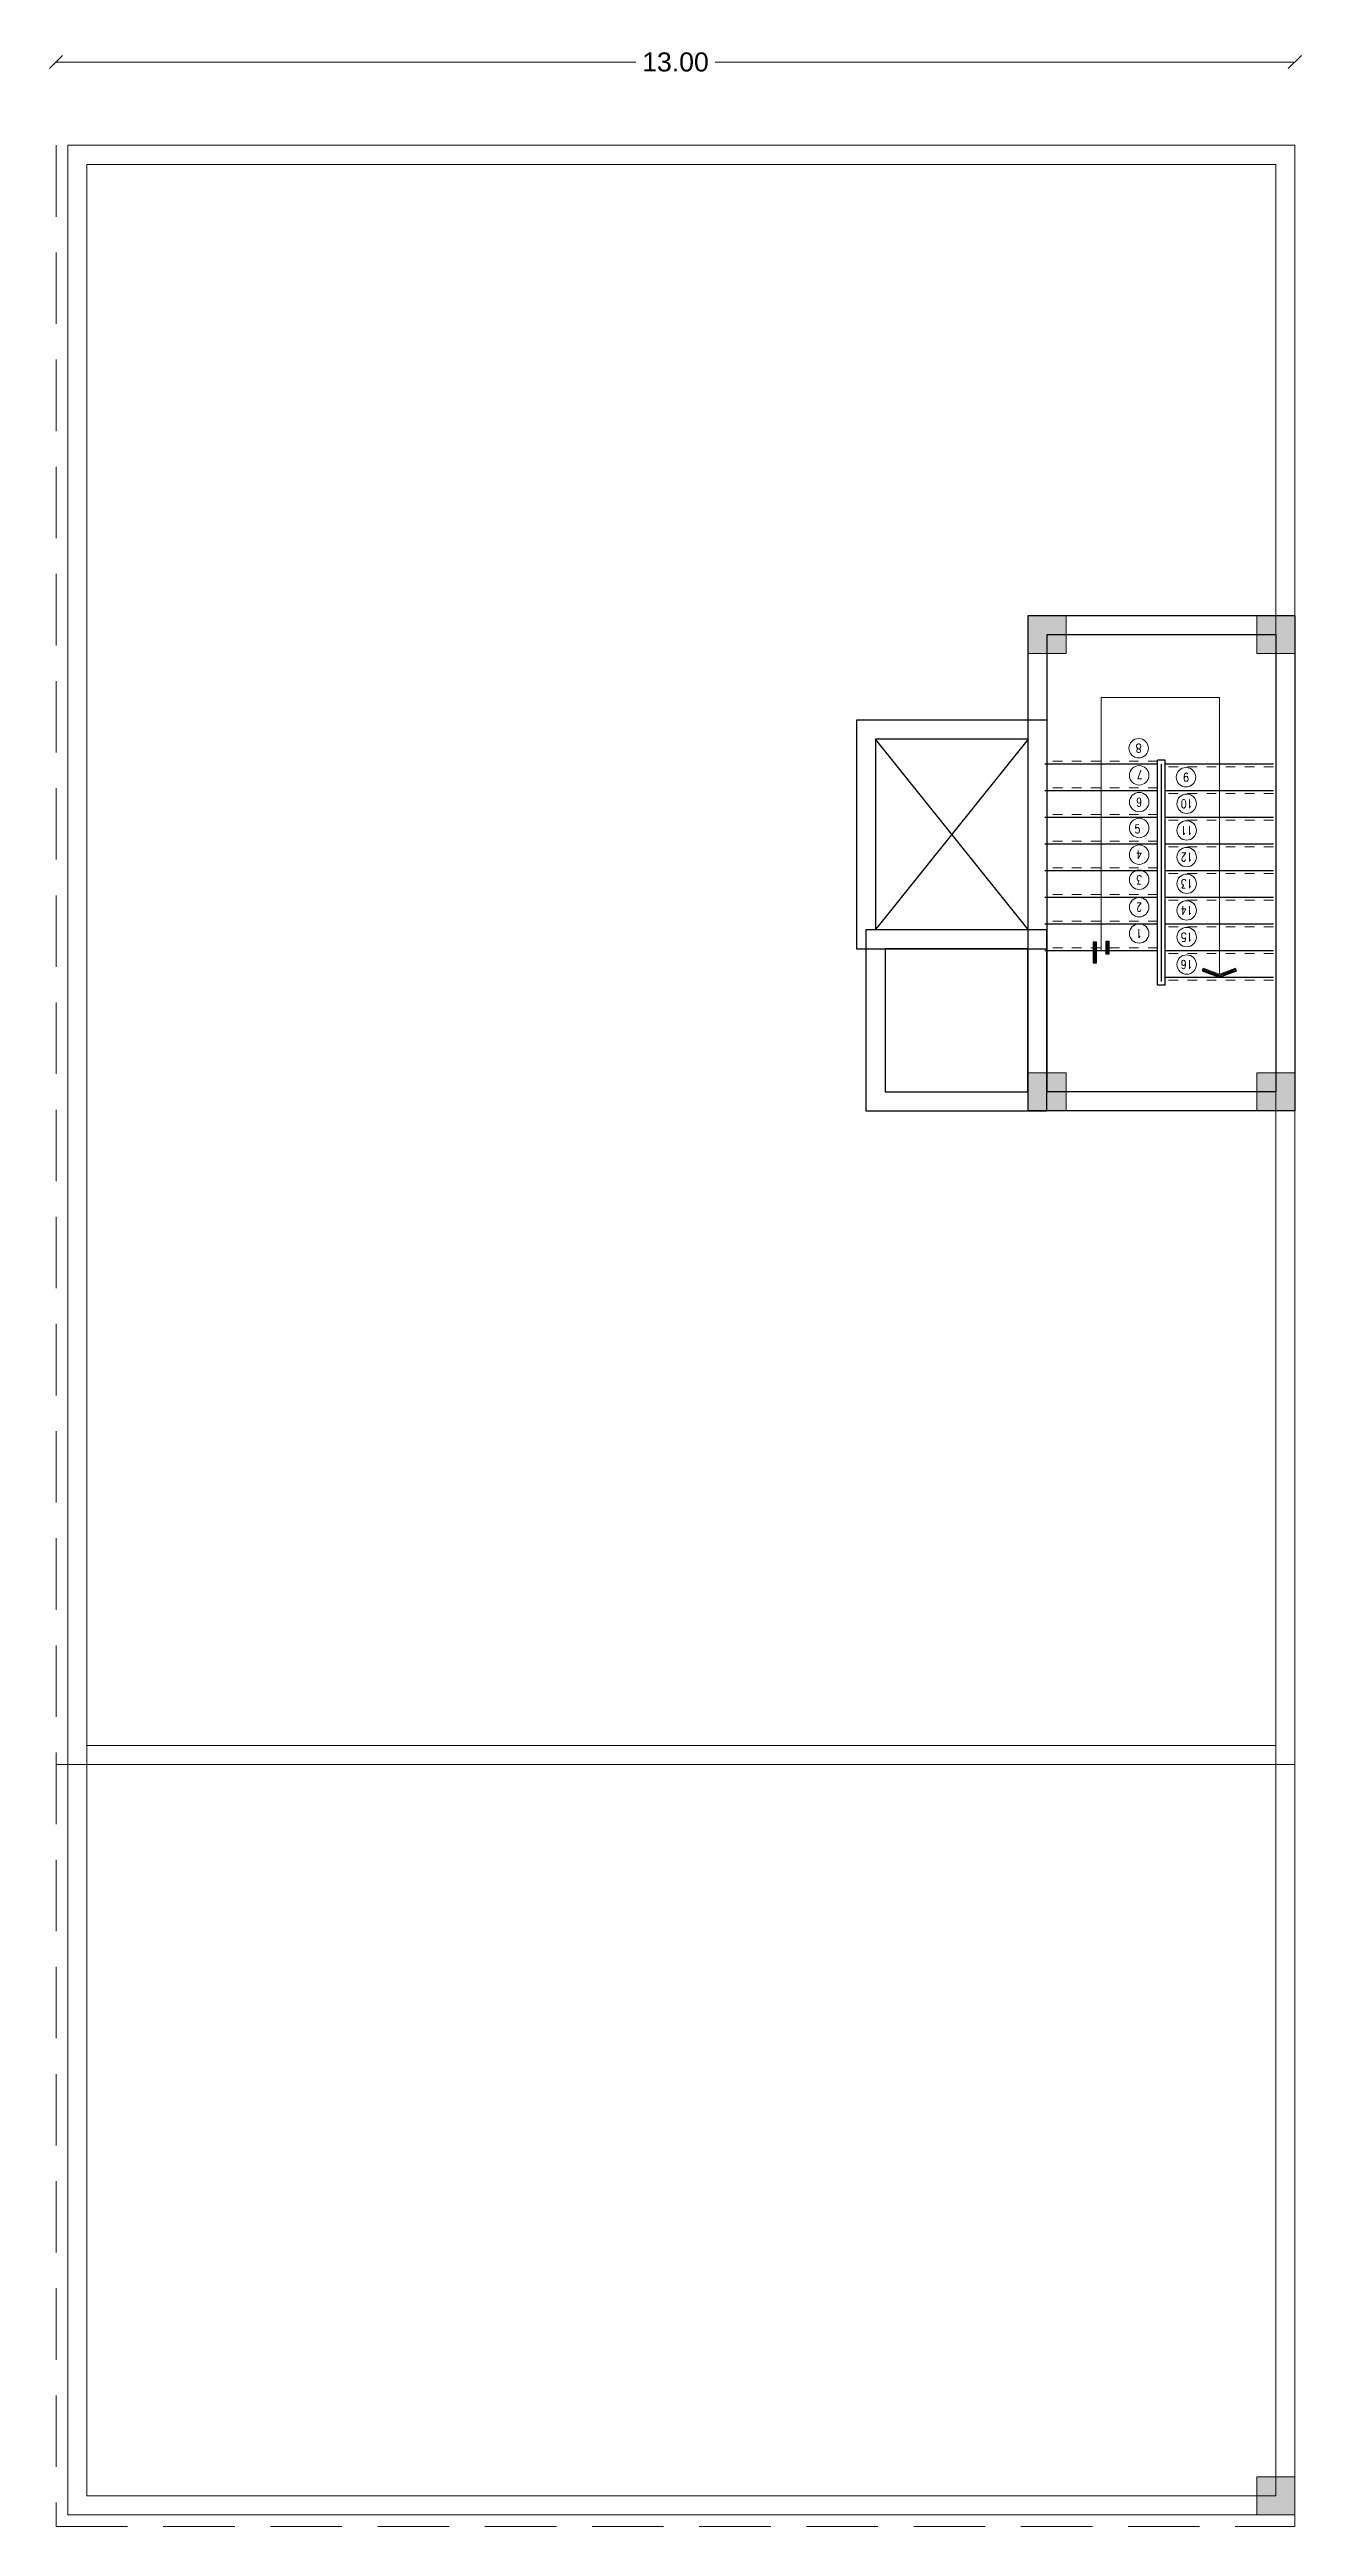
# Model space of a CAD drawing. Header units: metres. Extents: x -355 to 973, y -73 to 238.
# Drawn here: x 786.65 to 799.79, y 173.68 to 199.69 of the extents above; entities that cross this region are included whole.
import ezdxf

# ---------------------------------------------------------------- set-up
doc = ezdxf.new("R2010")
doc.units = ezdxf.units.M
doc.header["$LTSCALE"] = 3
doc.header["$MEASUREMENT"] = 0
for name, pattern in [('1', [30, 6, 6, 6, 6, 6]), ('202$0$HIDDEN', [0.375, 0.25, -0.125]), ('ACAD_ISO02W100', [15, 12, -3]), ('DASHED2', [0.375, 0.25, -0.125])]:
    doc.linetypes.add(name, pattern=pattern)
for name, color, linetype, lineweight in [('05', 21, 'Continuous', 5), ('09', 120, 'Continuous', 9), ('alaem', 230, 'Continuous', 5)]:
    doc.layers.add(name, color=color, linetype=linetype, lineweight=lineweight)
doc.layers.add('4', color=4, linetype='ACAD_ISO02W100')
doc.styles.add('Axe', font='romans.shx', dxfattribs={"width": 0.8, "height": 0.26})
doc.styles.get("Standard").update_dxf_attribs({"font": 'arial.ttf'})
doc.dimstyles.new('ahmad', dxfattribs={"dimtxt": 0.2, "dimasz": 0.1375, "dimexe": 0, "dimexo": 0.0625, "dimgap": 0.09, "dimtad": 0, "dimzin": 0, "dimdsep": 46, "dimtxsty": 'Standard', "dimblk": 'OBLIQUE', "dimcen": 0.09, "dimclrd": 245, "dimclrt": 61, "dimadec": 0, "dimazin": 0, "dimtfac": 1, "dimtofl": 0, "dimtmove": 0, "dimatfit": 3, "dimldrblk": 'OBLIQUE', "dimfxl": 0, "dimfxlon": 1, "dimtolj": 1, "dimtzin": 0, "dimlwd": 13, "dimarcsym": 0})

msp = doc.modelspace()

# ---------------------------------------------------------------- texts
at = {"layer": 'alaem', "char_height": 0.0901, "width": 0.11644, "attachment_point": 5, "style": 'Axe'}
for s, insert, rotation in [('8', (798.079, 192.354), 180), ('7', (798.092, 192.078), 180), ('9', (798.576, 192.049), 180), ('6', (798.084, 191.788), 180), ('10', (798.583, 191.771), 180), ('5', (798.066, 191.506), 2.4806), ('11', (798.583, 191.491), 180), ('4', (798.084, 191.236), 180), ('12', (798.583, 191.211), 180), ('3', (798.084, 190.973), 180), ('13', (798.583, 190.931), 180), ('2', (798.084, 190.685), 180), ('14', (798.583, 190.651), 180), ('1', (798.084, 190.409), 180), ('15', (798.583, 190.371), 180), ('16', (798.583, 190.083), 180)]:
    msp.add_mtext(s, dxfattribs=dict(at, insert=insert, rotation=rotation))

# ---------------------------------------------------------------- blocks, each defined once
blk = doc.blocks.new('_Oblique')
at = {"color": 0, "linetype": 'ByBlock', "lineweight": -2}
blk.add_line((-0.5, -0.5), (0.5, 0.5), dxfattribs=at)
blk = doc.blocks.new('*D242')
at = {"layer": '05', "color": 245, "linetype": '1', "lineweight": 13, "transparency": 16777216}
for p, q in [((786.718, 199.558), (792.801, 199.558)), ((799.718, 199.558), (793.636, 199.558))]:
    blk.add_line(p, q, dxfattribs=at)
at = {"layer": 'Defpoints', "color": 0, "linetype": '1', "transparency": 16777216}
for p in [(799.718, 199.558), (786.718, 198.684), (799.718, 198.684)]:
    blk.add_point(p, dxfattribs=at)
at = {"layer": '05', "color": 245, "linetype": '1', "lineweight": 13, "transparency": 16777216, "xscale": 0.1375, "yscale": 0.1375, "zscale": 0.1375, "rotation": 180}
blk.add_blockref('_Oblique', (786.718, 199.558), dxfattribs=at)
at = {"layer": '05', "color": 245, "linetype": '1', "lineweight": 13, "transparency": 16777216, "xscale": 0.1375, "yscale": 0.1375, "zscale": 0.1375}
blk.add_blockref('_Oblique', (799.718, 199.558), dxfattribs=at)
at = {"layer": '05', "color": 61, "linetype": '1', "transparency": 16777216, "insert": (793.218, 199.558), "char_height": 0.2, "attachment_point": 5}
blk.add_mtext('\\A1;13.00', dxfattribs=at)
blk = doc.blocks.new('tyhtfy')
at = {"layer": '4', "linetype": '1'}
for points in [[(265.704, 186.374), (265.704, 184.474), (263.804, 184.474), (263.804, 186.374)], [(265.504, 186.174), (265.504, 184.674), (264.004, 184.674), (264.004, 186.174)]]:
    blk.add_lwpolyline(points, close=True, dxfattribs=at)
blk = doc.blocks.new('tyhhy')
at = {"layer": '4', "linetype": '1'}
for p, q in [((265.809, 183.09), (263.809, 181.49)), ((263.809, 181.49), (263.809, 183.09)), ((263.809, 183.09), (265.809, 181.49))]:
    blk.add_line(p, q, dxfattribs=at)
for points in [[(266.009, 183.29), (266.009, 181.29), (263.609, 181.29), (263.609, 183.29)], [(265.809, 183.09), (265.809, 181.49), (263.809, 181.49), (263.809, 183.09)]]:
    blk.add_lwpolyline(points, close=True, dxfattribs=at)
blk = doc.blocks.new('fghhyh')
at = {"layer": 'alaem', "linetype": '1'}
h = blk.add_hatch(color=256, dxfattribs=at)
h.dxf.hatch_style = 1
h.paths.add_polyline_path([(280.396, 190.296), (280.396, 190.696), (279.996, 190.696), (279.996, 190.296)])
blk.add_lwpolyline([(279.996, 190.696), (279.996, 190.296), (280.396, 190.296), (280.396, 190.696)], close=True, dxfattribs=at)

# ---------------------------------------------------------------- dimensions: what is measured, and where the dimension line sits
at = {"layer": '05', "color": 0, "linetype": '1'}
dim = msp.add_linear_dim(base=(799.718, 199.558), p1=(786.718, 198.684), p2=(799.718, 198.684), dimstyle='ahmad', dxfattribs=at)
dim.commit()
dim.dimension.update_dxf_attribs({"geometry": '*D242', "text_midpoint": (793.218, 199.558)})

# ---------------------------------------------------------------- hatches: boundary and pattern name
h = msp.add_hatch(color=256)
h.paths.add_polyline_path([(797.602, 190.102), (797.638, 190.102), (797.638, 190.245), (797.602, 190.245)])
h.paths.add_polyline_path([(797.735, 190.195), (797.771, 190.195), (797.771, 190.245), (797.735, 190.245)])
h.paths.add_polyline_path([(797.735, 190.245), (797.771, 190.245), (797.771, 190.324), (797.735, 190.324)])
h.paths.add_polyline_path([(797.602, 190.245), (797.638, 190.245), (797.638, 190.317), (797.602, 190.317)])
at = {"layer": '05'}
h = msp.add_hatch(dxfattribs=at)
h.set_pattern_fill('ANSI31', color=256, scale=0.1, angle=540, style=0)
h.set_pattern_definition([(135, (911.660969, 170.927569), (0.0088388348, 0.0088388348), [])])
h.paths.add_polyline_path([(798.926, 189.972), (798.753, 190.036), (798.746, 190.014), (798.926, 189.948), (799.106, 190.014), (799.098, 190.036)])

# ---------------------------------------------------------------- linework, layer by layer
for p, q in [((798.278, 192.188), (797.093, 192.188)), ((798.278, 189.865), (798.278, 192.228)), ((798.358, 192.228), (798.278, 192.228)), ((798.318, 189.905), (798.318, 192.188)), ((798.358, 189.865), (798.358, 192.228)), ((799.493, 192.188), (798.358, 192.188)), ((798.278, 191.908), (797.093, 191.908)), ((799.493, 191.908), (798.358, 191.908)), ((798.278, 191.628), (797.093, 191.628)), ((799.493, 191.628), (798.358, 191.628)), ((798.278, 191.348), (797.093, 191.348)), ((799.493, 191.348), (798.358, 191.348)), ((798.278, 191.068), (797.093, 191.068)), ((799.493, 191.068), (798.358, 191.068)), ((798.278, 190.788), (797.093, 190.788)), ((799.493, 190.788), (798.358, 190.788)), ((798.278, 190.508), (797.093, 190.508)), ((798.278, 190.508), (797.093, 190.508)), ((799.493, 190.508), (798.358, 190.508)), ((798.278, 190.228), (797.093, 190.228)), ((798.278, 190.228), (797.093, 190.228)), ((799.493, 190.228), (798.358, 190.228)), ((798.358, 189.865), (798.278, 189.865)), ((799.493, 189.948), (798.358, 189.948))]:
    msp.add_line(p, q)
for points in [[(797.602, 190.102), (797.638, 190.102), (797.638, 190.317), (797.602, 190.317)], [(797.735, 190.195), (797.771, 190.195), (797.771, 190.324), (797.735, 190.324)]]:
    msp.add_lwpolyline(points, close=True)
at = {"layer": '05', "linetype": '202$0$HIDDEN'}
for p, q in [((786.718, 198.684), (786.718, 173.807)), ((786.718, 173.807), (786.718, 173.684)), ((799.718, 173.684), (799.718, 173.807)), ((786.718, 173.684), (799.718, 173.684))]:
    msp.add_line(p, q, dxfattribs=at)
at = {"layer": '05', "color": 0, "linetype": '1'}
for p, q in [((786.841, 198.684), (786.841, 181.684)), ((787.041, 181.884), (799.518, 181.884)), ((786.718, 181.684), (799.718, 181.684))]:
    msp.add_line(p, q, dxfattribs=at)
at = {"layer": '05'}
for p, q in [((797.686, 190.228), (797.686, 192.886)), ((797.686, 192.886), (798.926, 192.886)), ((798.926, 189.983), (798.926, 192.886)), ((798.746, 190.014), (798.753, 190.036)), ((798.926, 189.948), (798.746, 190.014)), ((798.753, 190.036), (798.926, 189.972)), ((798.757, 190.045), (798.926, 189.983)), ((798.926, 189.983), (799.095, 190.045)), ((798.926, 189.972), (799.098, 190.036)), ((798.926, 189.948), (799.106, 190.014)), ((799.106, 190.014), (799.098, 190.036))]:
    msp.add_line(p, q, dxfattribs=at)
at = {"layer": '05', "color": 0, "linetype": '1'}
for points in [[(799.718, 173.807), (799.718, 198.684), (786.841, 198.684), (786.841, 173.807)], [(799.518, 174.007), (799.518, 198.484), (787.041, 198.484), (787.041, 174.007)]]:
    msp.add_lwpolyline(points, close=True, dxfattribs=at)
at = {"layer": '09', "linetype": 'DASHED2', "ltscale": 0.1}
for p, q in [((798.278, 192.218), (797.093, 192.218)), ((798.278, 191.938), (797.093, 191.938)), ((799.493, 192.158), (798.358, 192.158)), ((799.493, 191.878), (798.358, 191.878)), ((798.278, 191.658), (797.093, 191.658)), ((799.493, 191.598), (798.358, 191.598)), ((798.278, 191.378), (797.093, 191.378)), ((799.493, 191.318), (798.358, 191.318)), ((798.278, 191.098), (797.093, 191.098)), ((799.493, 191.038), (798.358, 191.038)), ((798.278, 190.818), (797.093, 190.818)), ((799.493, 190.758), (798.358, 190.758)), ((798.278, 190.538), (797.093, 190.538)), ((799.493, 190.478), (798.358, 190.478)), ((798.278, 190.258), (797.093, 190.258)), ((799.493, 190.198), (798.358, 190.198)), ((799.493, 189.918), (798.358, 189.918))]:
    msp.add_line(p, q, dxfattribs=at)
at = {"layer": '4', "linetype": '1'}
for points in [[(799.718, 193.747), (799.718, 188.547), (796.918, 188.547), (796.918, 193.747)], [(799.518, 193.547), (799.518, 188.747), (797.118, 188.747), (797.118, 193.547)]]:
    msp.add_lwpolyline(points, close=True, dxfattribs=at)
at = {"layer": 'alaem'}
for centre in [(798.079, 192.354), (798.084, 192.069), (798.576, 192.049), (798.084, 191.788), (798.583, 191.771), (798.084, 191.516), (798.583, 191.491), (798.084, 191.236), (798.583, 191.211), (798.084, 190.973), (798.583, 190.931), (798.084, 190.685), (798.583, 190.651), (798.084, 190.409), (798.583, 190.371), (798.583, 190.083)]:
    msp.add_circle(centre, 0.102, dxfattribs=at)

# ---------------------------------------------------------------- block references
at = {"layer": '4', "linetype": '1', "xscale": -1}
for name, p, rotation in [('tyhhy', (613.828, -73.36), 270.0000000000032), ('tyhtfy', (531.413, 374.921), 180)]:
    msp.add_blockref(name, p, dxfattribs=dict(at, rotation=rotation))
at = {"layer": 'alaem', "linetype": '1'}
for p in [(516.922, 3.051), (519.322, 3.051), (519.322, 3.051), (516.922, -1.749), (519.322, -1.749), (519.322, -16.49)]:
    msp.add_blockref('fghhyh', p, dxfattribs=at)

msp.set_redraw_order([(e.dxf.handle, doc.entitydb.next_handle()) for e in msp.query("TEXT MTEXT ATTDEF DIMENSION ARC_DIMENSION")])  # texts and dimensions are drawn at this point

doc.saveas('drawing.dxf')
